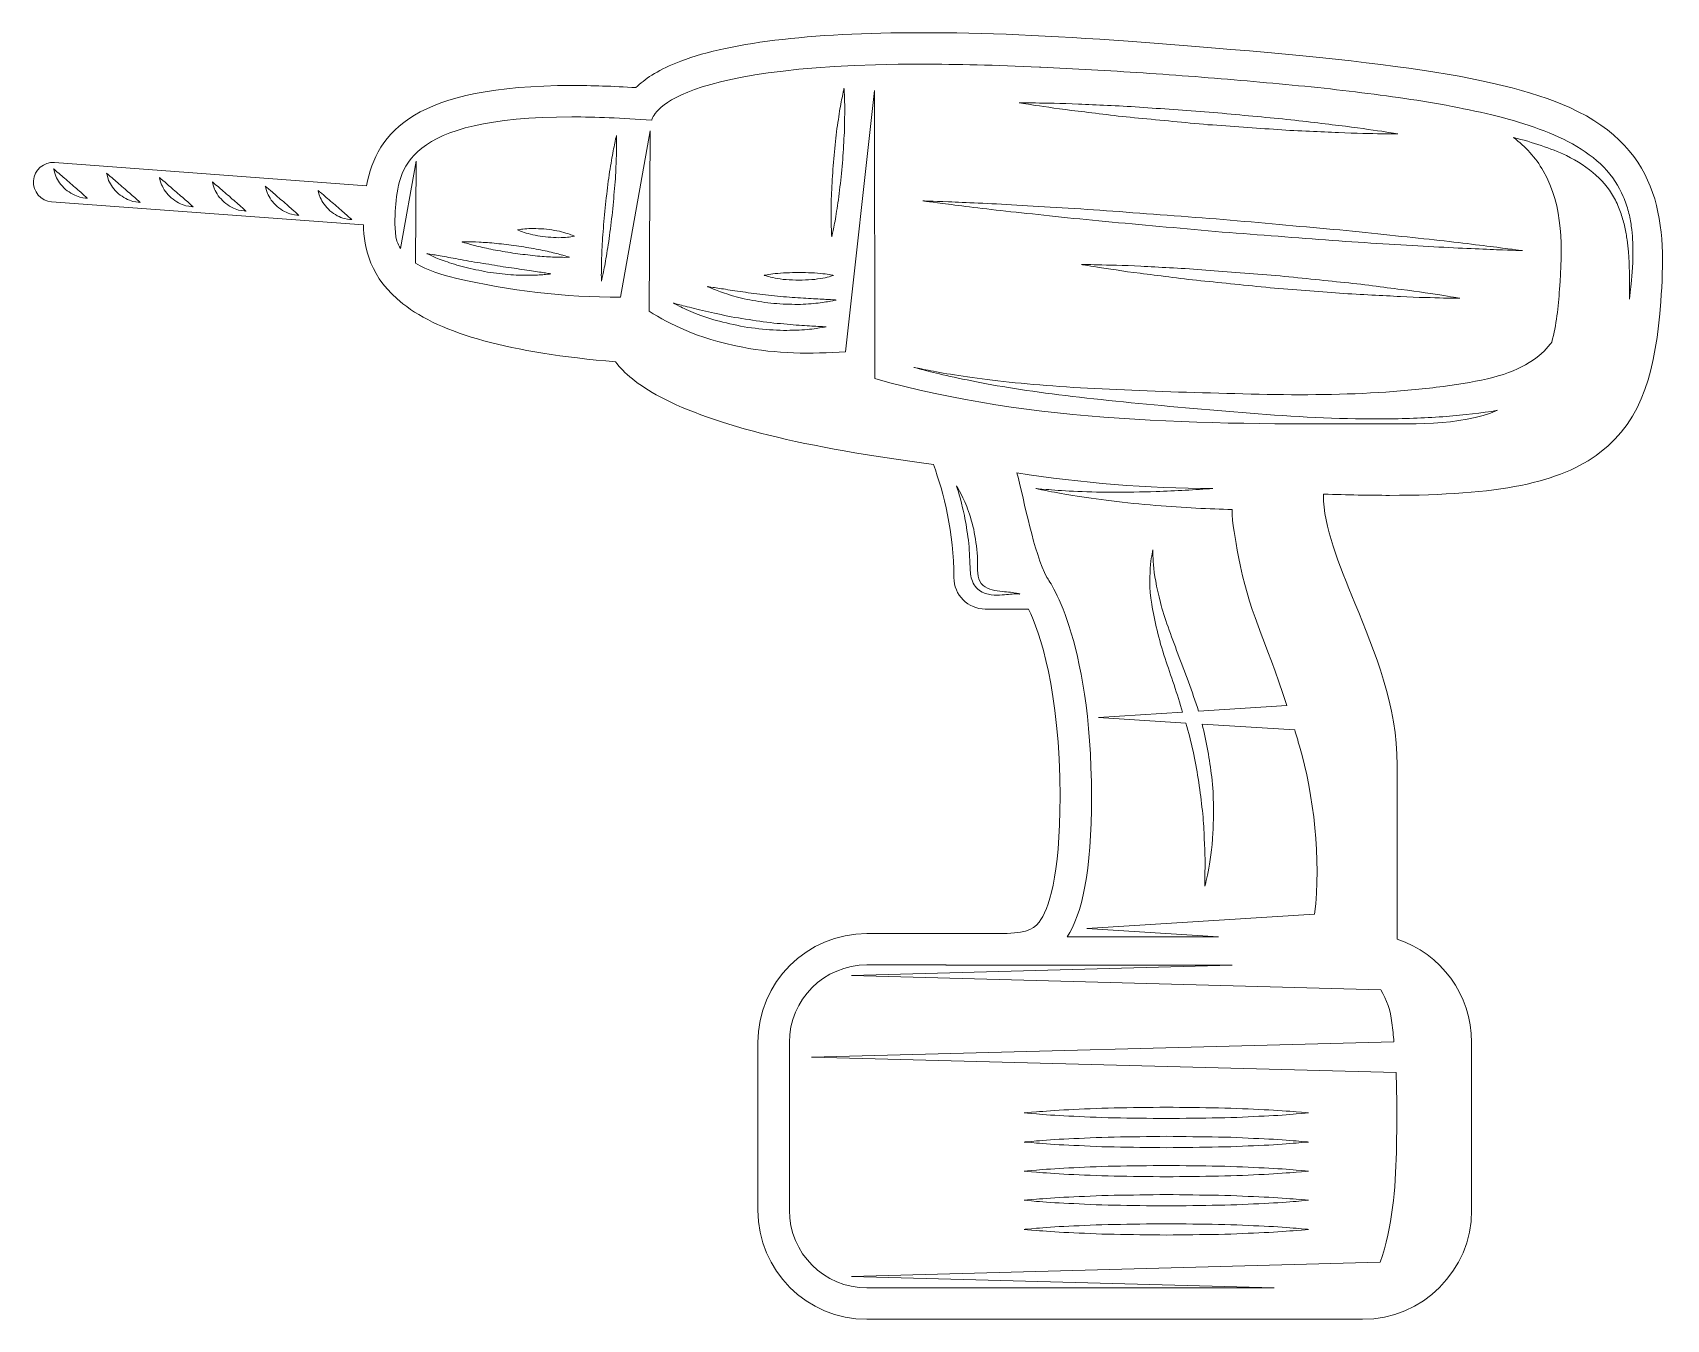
# Model space of a CAD drawing. Header units: inches. Extents: x -4.12 to 4.14, y -3.25 to 3.25.
import ezdxf

# ---------------------------------------------------------------- set-up
doc = ezdxf.new("R2010")
doc.units = ezdxf.units.IN
doc.header["$MEASUREMENT"] = 0
doc.layers.add('Layer 1', color=7, linetype='CONTINUOUS')

msp = doc.modelspace()

# ---------------------------------------------------------------- linework, layer by layer
at = {"layer": 'Layer 1', "lineweight": 0}
for points, knots in [([(3.6483, 2.8729), (3.2712, 3.044), (2.6007, 3.12), (1.4161, 3.2081), (1.4161, 3.2081), (1.0287, 3.2369), (0.6784, 3.2515), (0.3748, 3.2515), (0.3748, 3.2515), (-0.2002, 3.2515), (-0.6188, 3.1999), (-0.8696, 3.0981), (-0.8696, 3.0981), (-0.9657, 3.0591), (-1.0294, 3.0157), (-1.0715, 2.9739), (-1.0715, 2.9739), (-1.1877, 2.981), (-1.2963, 2.9845), (-1.3955, 2.9846), (-1.3955, 2.9846), (-2.1852, 2.9846), (-2.3832, 2.7519), (-2.4331, 2.4778), (-2.4331, 2.4778), (-2.4331, 2.4778), (-4.0104, 2.595), (-4.0104, 2.595), (-4.0104, 2.595), (-4.0648, 2.5992), (-4.1127, 2.558), (-4.1168, 2.5032), (-4.1168, 2.5032), (-4.1209, 2.4485), (-4.0798, 2.4009), (-4.0251, 2.3968), (-4.0251, 2.3968), (-4.0251, 2.3968), (-2.4493, 2.2797), (-2.4493, 2.2797), (-2.4493, 2.2797), (-2.4473, 2.1639), (-2.4154, 2.0115), (-2.2491, 1.8809), (-2.2491, 1.8809), (-2.0547, 1.7281), (-1.7119, 1.6344), (-1.1744, 1.5876), (-1.1744, 1.5876), (-1.1334, 1.5327), (-1.0641, 1.4715), (-0.9489, 1.4103), (-0.9489, 1.4103), (-0.6785, 1.2669), (-0.2142, 1.1523), (0.432, 1.0693), (0.432, 1.0693), (0.4847, 0.9241), (0.5353, 0.7254), (0.5353, 0.4973), (0.5353, 0.4973), (0.5353, 0.4094), (0.6064, 0.3383), (0.6943, 0.3383), (0.6943, 0.3383), (0.6943, 0.3383), (0.9131, 0.3383), (0.9131, 0.3383), (0.9131, 0.3383), (0.9689, 0.2201), (1.0718, -0.0711), (1.0718, -0.6091), (1.0718, -0.6091), (1.0718, -1.02), (1.0146, -1.1809), (0.9665, -1.2434), (0.9665, -1.2434), (0.9315, -1.2889), (0.8873, -1.3014), (0.7605, -1.3014), (0.7605, -1.3014), (0.7605, -1.3014), (0.096, -1.3014), (0.096, -1.3014), (0.096, -1.3014), (-0.2079, -1.3014), (-0.4551, -1.5486), (-0.4551, -1.8525), (-0.4551, -1.8525), (-0.4551, -1.8525), (-0.4551, -2.7004), (-0.4551, -2.7004), (-0.4551, -2.7004), (-0.4551, -3.0043), (-0.2079, -3.2515), (0.096, -3.2515), (0.096, -3.2515), (0.096, -3.2515), (2.6009, -3.2515), (2.6009, -3.2515), (2.6009, -3.2515), (2.9048, -3.2515), (3.1521, -3.0043), (3.1521, -2.7004), (3.1521, -2.7004), (3.1521, -2.7004), (3.1521, -1.8525), (3.1521, -1.8525), (3.1521, -1.8525), (3.1521, -1.6095), (2.9959, -1.4031), (2.7763, -1.3301), (2.7763, -1.3301), (2.7763, -1.3301), (2.7763, -0.4501), (2.7763, -0.4501), (2.7763, -0.4501), (2.7763, -0.1531), (2.6628, 0.1234), (2.5627, 0.3673), (2.5627, 0.3673), (2.4808, 0.5667), (2.4034, 0.7551), (2.4034, 0.9146), (2.4034, 0.9146), (2.4034, 0.9162), (2.4034, 0.9178), (2.4035, 0.9193), (2.4035, 0.9193), (2.5263, 0.9152), (2.6362, 0.9131), (2.7372, 0.9131), (2.7372, 0.9131), (3.291, 0.9131), (3.599, 0.9757), (3.8004, 1.129), (3.8004, 1.129), (4.0214, 1.2971), (4.0833, 1.5556), (4.1083, 1.892), (4.1083, 1.892), (4.1364, 2.27), (4.124, 2.6571), (3.6483, 2.8729)], [0, 0, 0, 0, 0.027027, 0.027027, 0.027027, 0.027027, 0.054054, 0.054054, 0.054054, 0.054054, 0.081081, 0.081081, 0.081081, 0.081081, 0.108108, 0.108108, 0.108108, 0.108108, 0.135135, 0.135135, 0.135135, 0.135135, 0.162162, 0.162162, 0.162162, 0.162162, 0.189189, 0.189189, 0.189189, 0.189189, 0.216216, 0.216216, 0.216216, 0.216216, 0.243243, 0.243243, 0.243243, 0.243243, 0.27027, 0.27027, 0.27027, 0.27027, 0.297297, 0.297297, 0.297297, 0.297297, 0.324324, 0.324324, 0.324324, 0.324324, 0.351351, 0.351351, 0.351351, 0.351351, 0.378378, 0.378378, 0.378378, 0.378378, 0.405405, 0.405405, 0.405405, 0.405405, 0.432432, 0.432432, 0.432432, 0.432432, 0.459459, 0.459459, 0.459459, 0.459459, 0.486486, 0.486486, 0.486486, 0.486486, 0.513514, 0.513514, 0.513514, 0.513514, 0.540541, 0.540541, 0.540541, 0.540541, 0.567568, 0.567568, 0.567568, 0.567568, 0.594595, 0.594595, 0.594595, 0.594595, 0.621622, 0.621622, 0.621622, 0.621622, 0.648649, 0.648649, 0.648649, 0.648649, 0.675676, 0.675676, 0.675676, 0.675676, 0.702703, 0.702703, 0.702703, 0.702703, 0.72973, 0.72973, 0.72973, 0.72973, 0.756757, 0.756757, 0.756757, 0.756757, 0.783784, 0.783784, 0.783784, 0.783784, 0.810811, 0.810811, 0.810811, 0.810811, 0.837838, 0.837838, 0.837838, 0.837838, 0.864865, 0.864865, 0.864865, 0.864865, 0.891892, 0.891892, 0.891892, 0.891892, 0.918919, 0.918919, 0.918919, 0.918919, 0.945946, 0.945946, 0.945946, 0.945946, 1, 1, 1, 1]), ([(-2.2868, 2.3673), (-2.2726, 2.5586), (-2.2426, 2.8256), (-1.3955, 2.8256), (-1.3955, 2.8256), (-1.2775, 2.8256), (-1.1437, 2.8204), (-0.9918, 2.8091), (-0.9918, 2.8091), (-0.9918, 2.8091), (-0.962, 3.0924), (0.3748, 3.0924), (0.3748, 3.0924), (0.5491, 3.0924), (0.7459, 3.0876), (0.9676, 3.0767), (0.9676, 3.0767), (0.97, 3.0767), (0.9723, 3.0766), (0.9747, 3.0765), (0.9747, 3.0765), (1.0595, 3.0736), (1.1449, 3.0685), (1.2312, 3.0636), (1.2312, 3.0636), (1.4036, 3.0546), (1.5802, 3.0422), (1.7548, 3.0294), (1.7548, 3.0294), (1.93, 3.0153), (2.1052, 3.0003), (2.2775, 2.9835), (2.2775, 2.9835), (2.45, 2.9671), (2.6194, 2.9463), (2.7833, 2.9232), (2.7833, 2.9232), (2.9471, 2.9002), (3.1051, 2.8717), (3.2538, 2.836), (3.2538, 2.836), (3.4023, 2.8009), (3.5417, 2.7541), (3.6619, 2.6894), (3.6619, 2.6894), (3.7214, 2.6558), (3.7757, 2.617), (3.8199, 2.5716), (3.8199, 2.5716), (3.8648, 2.5268), (3.897, 2.4744), (3.9189, 2.4232), (3.9189, 2.4232), (3.931, 2.3979), (3.9375, 2.3717), (3.9455, 2.3471), (3.9455, 2.3471), (3.9506, 2.3218), (3.9574, 2.2978), (3.9594, 2.2742), (3.9594, 2.2742), (3.9627, 2.2507), (3.9652, 2.2283), (3.966, 2.2067), (3.966, 2.2067), (3.9676, 2.1852), (3.968, 2.1647), (3.9677, 2.1453), (3.9677, 2.1453), (3.9682, 2.0678), (3.9611, 2.0074), (3.9571, 1.9665), (3.9571, 1.9665), (3.9523, 1.9256), (3.9498, 1.9038), (3.9498, 1.9038), (3.9498, 1.9038), (3.9498, 1.9038), (3.9501, 1.9257), (3.9508, 1.9669), (3.9508, 1.9669), (3.951, 2.008), (3.9509, 2.0684), (3.9447, 2.1443), (3.9447, 2.1443), (3.9434, 2.1633), (3.9413, 2.1832), (3.938, 2.2039), (3.938, 2.2039), (3.9356, 2.2247), (3.9313, 2.2461), (3.9264, 2.2682), (3.9264, 2.2682), (3.9226, 2.2906), (3.9142, 2.3125), (3.908, 2.3359), (3.908, 2.3359), (3.899, 2.3582), (3.8915, 2.3821), (3.8787, 2.4043), (3.8787, 2.4043), (3.8344, 2.4972), (3.7448, 2.5749), (3.6312, 2.6304), (3.6312, 2.6304), (3.5512, 2.6679), (3.4609, 2.6972), (3.3645, 2.7217), (3.3645, 2.7217), (3.424, 2.6757), (3.4753, 2.6204), (3.5146, 2.5529), (3.5146, 2.5529), (3.6177, 2.3763), (3.6114, 2.1587), (3.5965, 1.9548), (3.5965, 1.9548), (3.5901, 1.8659), (3.5808, 1.7741), (3.5577, 1.6881), (3.5577, 1.6881), (3.5549, 1.6842), (3.5524, 1.6805), (3.5492, 1.6764), (3.5492, 1.6764), (3.526, 1.6471), (3.4913, 1.6134), (3.4434, 1.5837), (3.4434, 1.5837), (3.3961, 1.5541), (3.3337, 1.5282), (3.2601, 1.5091), (3.2601, 1.5091), (3.1868, 1.4894), (3.1003, 1.4766), (3.0084, 1.4638), (3.0084, 1.4638), (2.9167, 1.4517), (2.8193, 1.4421), (2.718, 1.4352), (2.718, 1.4352), (2.5154, 1.4211), (2.2974, 1.4196), (2.0787, 1.4237), (2.0787, 1.4237), (1.6411, 1.4354), (1.2018, 1.4476), (0.8753, 1.4793), (0.8753, 1.4793), (0.7117, 1.4946), (0.5762, 1.5146), (0.4818, 1.5311), (0.4818, 1.5311), (0.4345, 1.5394), (0.3974, 1.5464), (0.3722, 1.5517), (0.3722, 1.5517), (0.347, 1.5568), (0.3336, 1.5595), (0.3336, 1.5595), (0.3336, 1.5595), (0.3336, 1.5595), (0.3469, 1.5561), (0.3718, 1.5496), (0.3718, 1.5496), (0.3967, 1.5428), (0.4332, 1.5338), (0.48, 1.5227), (0.48, 1.5227), (0.5736, 1.5009), (0.7083, 1.4731), (0.8715, 1.4484), (0.8715, 1.4484), (1.1982, 1.398), (1.6356, 1.3611), (2.0741, 1.3245), (2.0741, 1.3245), (2.2937, 1.3079), (2.5148, 1.2968), (2.7232, 1.2994), (2.7232, 1.2994), (2.8275, 1.3007), (2.9284, 1.3048), (3.0243, 1.3119), (3.0243, 1.3119), (3.1147, 1.3195), (3.201, 1.3272), (3.2837, 1.3433), (3.2837, 1.3433), (3.0978, 1.2598), (2.8221, 1.2756), (2.6303, 1.2748), (2.6303, 1.2748), (1.7916, 1.2717), (0.9422, 1.2755), (0.1363, 1.5029), (0.1363, 1.5029), (0.1363, 1.5029), (0.1347, 2.9592), (0.1347, 2.9592), (0.1347, 2.9592), (0.1347, 2.9592), (-0.0126, 1.6391), (-0.0126, 1.6391), (-0.0126, 1.6391), (-0.1841, 1.6262), (-0.368, 1.6289), (-0.5313, 1.6618), (-0.5313, 1.6618), (-0.7778, 1.7113), (-0.8926, 1.7756), (-1.0056, 1.8434), (-1.0056, 1.8434), (-1.0056, 1.8434), (-1.0003, 2.7556), (-1.0003, 2.7556), (-1.0003, 2.7556), (-1.0003, 2.7556), (-1.15, 1.9151), (-1.15, 1.9151), (-1.15, 1.9151), (-1.4306, 1.9137), (-1.7112, 1.9469), (-1.9832, 2.0114), (-1.9832, 2.0114), (-2.054, 2.0282), (-2.1252, 2.0488), (-2.186, 2.0858), (-2.186, 2.0858), (-2.186, 2.0858), (-2.1831, 2.6016), (-2.1831, 2.6016), (-2.1831, 2.6016), (-2.1831, 2.6016), (-2.2616, 2.1607), (-2.2616, 2.1607), (-2.2616, 2.1607), (-2.2684, 2.1729), (-2.2743, 2.1853), (-2.2801, 2.1978), (-2.2801, 2.1978), (-2.2941, 2.2571), (-2.2907, 2.315), (-2.2868, 2.3673)], [0, 0, 0, 0, 0.016129, 0.016129, 0.016129, 0.016129, 0.032258, 0.032258, 0.032258, 0.032258, 0.048387, 0.048387, 0.048387, 0.048387, 0.064516, 0.064516, 0.064516, 0.064516, 0.080645, 0.080645, 0.080645, 0.080645, 0.096774, 0.096774, 0.096774, 0.096774, 0.112903, 0.112903, 0.112903, 0.112903, 0.129032, 0.129032, 0.129032, 0.129032, 0.145161, 0.145161, 0.145161, 0.145161, 0.16129, 0.16129, 0.16129, 0.16129, 0.177419, 0.177419, 0.177419, 0.177419, 0.193548, 0.193548, 0.193548, 0.193548, 0.209677, 0.209677, 0.209677, 0.209677, 0.225806, 0.225806, 0.225806, 0.225806, 0.241935, 0.241935, 0.241935, 0.241935, 0.258065, 0.258065, 0.258065, 0.258065, 0.274194, 0.274194, 0.274194, 0.274194, 0.290323, 0.290323, 0.290323, 0.290323, 0.306452, 0.306452, 0.306452, 0.306452, 0.322581, 0.322581, 0.322581, 0.322581, 0.33871, 0.33871, 0.33871, 0.33871, 0.354839, 0.354839, 0.354839, 0.354839, 0.370968, 0.370968, 0.370968, 0.370968, 0.387097, 0.387097, 0.387097, 0.387097, 0.403226, 0.403226, 0.403226, 0.403226, 0.419355, 0.419355, 0.419355, 0.419355, 0.435484, 0.435484, 0.435484, 0.435484, 0.451613, 0.451613, 0.451613, 0.451613, 0.467742, 0.467742, 0.467742, 0.467742, 0.483871, 0.483871, 0.483871, 0.483871, 0.5, 0.5, 0.5, 0.5, 0.516129, 0.516129, 0.516129, 0.516129, 0.532258, 0.532258, 0.532258, 0.532258, 0.548387, 0.548387, 0.548387, 0.548387, 0.564516, 0.564516, 0.564516, 0.564516, 0.580645, 0.580645, 0.580645, 0.580645, 0.596774, 0.596774, 0.596774, 0.596774, 0.612903, 0.612903, 0.612903, 0.612903, 0.629032, 0.629032, 0.629032, 0.629032, 0.645161, 0.645161, 0.645161, 0.645161, 0.66129, 0.66129, 0.66129, 0.66129, 0.677419, 0.677419, 0.677419, 0.677419, 0.693548, 0.693548, 0.693548, 0.693548, 0.709677, 0.709677, 0.709677, 0.709677, 0.725806, 0.725806, 0.725806, 0.725806, 0.741935, 0.741935, 0.741935, 0.741935, 0.758065, 0.758065, 0.758065, 0.758065, 0.774194, 0.774194, 0.774194, 0.774194, 0.790323, 0.790323, 0.790323, 0.790323, 0.806452, 0.806452, 0.806452, 0.806452, 0.822581, 0.822581, 0.822581, 0.822581, 0.83871, 0.83871, 0.83871, 0.83871, 0.854839, 0.854839, 0.854839, 0.854839, 0.870968, 0.870968, 0.870968, 0.870968, 0.887097, 0.887097, 0.887097, 0.887097, 0.903226, 0.903226, 0.903226, 0.903226, 0.919355, 0.919355, 0.919355, 0.919355, 0.935484, 0.935484, 0.935484, 0.935484, 0.951613, 0.951613, 0.951613, 0.951613, 0.967742, 0.967742, 0.967742, 0.967742, 1, 1, 1, 1]), ([(-0.0196, 2.9702), (-0.0196, 2.9702), (-0.0222, 2.9586), (-0.0267, 2.9383), (-0.0267, 2.9383), (-0.0304, 2.918), (-0.0373, 2.889), (-0.0423, 2.854), (-0.0423, 2.854), (-0.0472, 2.8189), (-0.0548, 2.7782), (-0.0593, 2.7343), (-0.0593, 2.7343), (-0.064, 2.6904), (-0.069, 2.6436), (-0.0739, 2.5968), (-0.0739, 2.5968), (-0.0768, 2.5498), (-0.0796, 2.5027), (-0.0823, 2.4587), (-0.0823, 2.4587), (-0.0852, 2.4147), (-0.0842, 2.3732), (-0.0852, 2.3379), (-0.0852, 2.3379), (-0.0861, 2.3026), (-0.0839, 2.2729), (-0.0838, 2.2521), (-0.0838, 2.2521), (-0.0826, 2.2314), (-0.082, 2.2195), (-0.082, 2.2195), (-0.082, 2.2195), (-0.082, 2.2195), (-0.0793, 2.2311), (-0.0747, 2.2514), (-0.0747, 2.2514), (-0.0711, 2.2718), (-0.064, 2.3008), (-0.0591, 2.3357), (-0.0591, 2.3357), (-0.0543, 2.3708), (-0.0465, 2.4114), (-0.042, 2.4554), (-0.042, 2.4554), (-0.0375, 2.4993), (-0.0325, 2.5461), (-0.0276, 2.5929), (-0.0276, 2.5929), (-0.0247, 2.64), (-0.0219, 2.687), (-0.0192, 2.731), (-0.0192, 2.731), (-0.0165, 2.775), (-0.0173, 2.8165), (-0.0163, 2.8518), (-0.0163, 2.8518), (-0.0155, 2.8872), (-0.0176, 2.9169), (-0.0177, 2.9375), (-0.0177, 2.9375), (-0.0189, 2.9583), (-0.0196, 2.9702), (-0.0196, 2.9702)], [0, 0, 0, 0, 0.058824, 0.058824, 0.058824, 0.058824, 0.117647, 0.117647, 0.117647, 0.117647, 0.176471, 0.176471, 0.176471, 0.176471, 0.235294, 0.235294, 0.235294, 0.235294, 0.294118, 0.294118, 0.294118, 0.294118, 0.352941, 0.352941, 0.352941, 0.352941, 0.411765, 0.411765, 0.411765, 0.411765, 0.470588, 0.470588, 0.470588, 0.470588, 0.529412, 0.529412, 0.529412, 0.529412, 0.588235, 0.588235, 0.588235, 0.588235, 0.647059, 0.647059, 0.647059, 0.647059, 0.705882, 0.705882, 0.705882, 0.705882, 0.764706, 0.764706, 0.764706, 0.764706, 0.823529, 0.823529, 0.823529, 0.823529, 0.882353, 0.882353, 0.882353, 0.882353, 1, 1, 1, 1]), ([(1.1658, 2.8904), (1.0759, 2.8949), (1.0006, 2.8948), (0.948, 2.8965), (0.948, 2.8965), (0.8954, 2.8969), (0.8653, 2.8971), (0.8653, 2.8971), (0.8653, 2.8971), (0.8653, 2.8971), (0.895, 2.8924), (0.947, 2.8841), (0.947, 2.8841), (0.9992, 2.8772), (1.0734, 2.8649), (1.1629, 2.8546), (1.1629, 2.8546), (1.2524, 2.8446), (1.3566, 2.8301), (1.4686, 2.8196), (1.4686, 2.8196), (1.5807, 2.8091), (1.7001, 2.7978), (1.8197, 2.7865), (1.8197, 2.7865), (1.9395, 2.7781), (2.0592, 2.7697), (2.1714, 2.7619), (2.1714, 2.7619), (2.2837, 2.7537), (2.3888, 2.7512), (2.4788, 2.7464), (2.4788, 2.7464), (2.5687, 2.7419), (2.6441, 2.7421), (2.6966, 2.7404), (2.6966, 2.7404), (2.7492, 2.7401), (2.7793, 2.7399), (2.7793, 2.7399), (2.7793, 2.7399), (2.7793, 2.7399), (2.7496, 2.7446), (2.6976, 2.7529), (2.6976, 2.7529), (2.6455, 2.7597), (2.5712, 2.7722), (2.4817, 2.7824), (2.4817, 2.7824), (2.3922, 2.7924), (2.2881, 2.8071), (2.176, 2.8173), (2.176, 2.8173), (2.0639, 2.8279), (1.9445, 2.8392), (1.8249, 2.8504), (1.8249, 2.8504), (1.7051, 2.8587), (1.5854, 2.8671), (1.4732, 2.875), (1.4732, 2.875), (1.361, 2.883), (1.2558, 2.8857), (1.1658, 2.8904)], [0, 0, 0, 0, 0.058824, 0.058824, 0.058824, 0.058824, 0.117647, 0.117647, 0.117647, 0.117647, 0.176471, 0.176471, 0.176471, 0.176471, 0.235294, 0.235294, 0.235294, 0.235294, 0.294118, 0.294118, 0.294118, 0.294118, 0.352941, 0.352941, 0.352941, 0.352941, 0.411765, 0.411765, 0.411765, 0.411765, 0.470588, 0.470588, 0.470588, 0.470588, 0.529412, 0.529412, 0.529412, 0.529412, 0.588235, 0.588235, 0.588235, 0.588235, 0.647059, 0.647059, 0.647059, 0.647059, 0.705882, 0.705882, 0.705882, 0.705882, 0.764706, 0.764706, 0.764706, 0.764706, 0.823529, 0.823529, 0.823529, 0.823529, 0.882353, 0.882353, 0.882353, 0.882353, 1, 1, 1, 1]), ([(-1.239, 2.027), (-1.2354, 2.0469), (-1.2285, 2.0753), (-1.2231, 2.1096), (-1.2231, 2.1096), (-1.218, 2.1439), (-1.2101, 2.1839), (-1.2049, 2.227), (-1.2049, 2.227), (-1.1997, 2.27), (-1.194, 2.316), (-1.1884, 2.3619), (-1.1884, 2.3619), (-1.1845, 2.408), (-1.1806, 2.4542), (-1.1771, 2.4974), (-1.1771, 2.4974), (-1.1733, 2.5406), (-1.1728, 2.5813), (-1.1709, 2.616), (-1.1709, 2.616), (-1.1691, 2.6507), (-1.17, 2.6799), (-1.1695, 2.7002), (-1.1695, 2.7002), (-1.1699, 2.7206), (-1.1701, 2.7322), (-1.1701, 2.7322), (-1.1701, 2.7322), (-1.1701, 2.7322), (-1.1727, 2.7209), (-1.1772, 2.701), (-1.1772, 2.701), (-1.1809, 2.681), (-1.1877, 2.6526), (-1.193, 2.6183), (-1.193, 2.6183), (-1.1983, 2.584), (-1.2061, 2.544), (-1.2113, 2.5009), (-1.2113, 2.5009), (-1.2165, 2.4579), (-1.2222, 2.4119), (-1.2279, 2.366), (-1.2279, 2.366), (-1.2317, 2.3198), (-1.2356, 2.2738), (-1.2392, 2.2305), (-1.2392, 2.2305), (-1.243, 2.1873), (-1.2434, 2.1466), (-1.2454, 2.1119), (-1.2454, 2.1119), (-1.2472, 2.0772), (-1.2462, 2.048), (-1.2467, 2.0278), (-1.2467, 2.0278), (-1.2463, 2.0073), (-1.2461, 1.9957), (-1.2461, 1.9957), (-1.2461, 1.9957), (-1.2461, 1.9957), (-1.2436, 2.0071), (-1.239, 2.027)], [0, 0, 0, 0, 0.058824, 0.058824, 0.058824, 0.058824, 0.117647, 0.117647, 0.117647, 0.117647, 0.176471, 0.176471, 0.176471, 0.176471, 0.235294, 0.235294, 0.235294, 0.235294, 0.294118, 0.294118, 0.294118, 0.294118, 0.352941, 0.352941, 0.352941, 0.352941, 0.411765, 0.411765, 0.411765, 0.411765, 0.470588, 0.470588, 0.470588, 0.470588, 0.529412, 0.529412, 0.529412, 0.529412, 0.588235, 0.588235, 0.588235, 0.588235, 0.647059, 0.647059, 0.647059, 0.647059, 0.705882, 0.705882, 0.705882, 0.705882, 0.764706, 0.764706, 0.764706, 0.764706, 0.823529, 0.823529, 0.823529, 0.823529, 0.882353, 0.882353, 0.882353, 0.882353, 1, 1, 1, 1]), ([(-3.8821, 2.4201), (-3.8929, 2.4236), (-3.905, 2.4286), (-3.9181, 2.4346), (-3.9181, 2.4346), (-3.9303, 2.4418), (-3.9428, 2.4503), (-3.9549, 2.4595), (-3.9549, 2.4595), (-3.9657, 2.4702), (-3.9759, 2.4815), (-3.9848, 2.4925), (-3.9848, 2.4925), (-3.9926, 2.5045), (-3.9992, 2.5159), (-4.0042, 2.526), (-4.0042, 2.526), (-4.0118, 2.548), (-4.0148, 2.5627), (-4.0148, 2.5627), (-4.0148, 2.5627), (-4.0148, 2.5627), (-4.0038, 2.5521), (-3.9862, 2.5391), (-3.9862, 2.5391), (-3.9787, 2.5317), (-3.9694, 2.5236), (-3.9592, 2.5155), (-3.9592, 2.5155), (-3.95, 2.5066), (-3.9397, 2.4978), (-3.929, 2.4895), (-3.929, 2.4895), (-3.9192, 2.48), (-3.9089, 2.471), (-3.8988, 2.4631), (-3.8988, 2.4631), (-3.8894, 2.4543), (-3.8801, 2.4462), (-3.8717, 2.4399), (-3.8717, 2.4399), (-3.8563, 2.4242), (-3.8443, 2.4149), (-3.8443, 2.4149), (-3.8443, 2.4149), (-3.8443, 2.4149), (-3.8593, 2.4157), (-3.8821, 2.4201)], [0, 0, 0, 0, 0.076923, 0.076923, 0.076923, 0.076923, 0.153846, 0.153846, 0.153846, 0.153846, 0.230769, 0.230769, 0.230769, 0.230769, 0.307692, 0.307692, 0.307692, 0.307692, 0.384615, 0.384615, 0.384615, 0.384615, 0.461538, 0.461538, 0.461538, 0.461538, 0.538462, 0.538462, 0.538462, 0.538462, 0.615385, 0.615385, 0.615385, 0.615385, 0.692308, 0.692308, 0.692308, 0.692308, 0.769231, 0.769231, 0.769231, 0.769231, 0.846154, 0.846154, 0.846154, 0.846154, 1, 1, 1, 1]), ([(-3.6147, 2.3985), (-3.6255, 2.4019), (-3.6377, 2.4069), (-3.6508, 2.4129), (-3.6508, 2.4129), (-3.6629, 2.4202), (-3.6755, 2.4286), (-3.6876, 2.4378), (-3.6876, 2.4378), (-3.6984, 2.4485), (-3.7086, 2.4598), (-3.7175, 2.4708), (-3.7175, 2.4708), (-3.7252, 2.4829), (-3.7319, 2.4943), (-3.7368, 2.5044), (-3.7368, 2.5044), (-3.7445, 2.5263), (-3.7474, 2.541), (-3.7474, 2.541), (-3.7474, 2.541), (-3.7474, 2.541), (-3.7364, 2.5304), (-3.7188, 2.5175), (-3.7188, 2.5175), (-3.7113, 2.51), (-3.702, 2.502), (-3.6919, 2.4939), (-3.6919, 2.4939), (-3.6827, 2.485), (-3.6723, 2.4761), (-3.6616, 2.4678), (-3.6616, 2.4678), (-3.6518, 2.4584), (-3.6416, 2.4493), (-3.6315, 2.4415), (-3.6315, 2.4415), (-3.622, 2.4326), (-3.6128, 2.4245), (-3.6043, 2.4182), (-3.6043, 2.4182), (-3.589, 2.4025), (-3.577, 2.3932), (-3.577, 2.3932), (-3.577, 2.3932), (-3.577, 2.3932), (-3.5919, 2.394), (-3.6147, 2.3985)], [0, 0, 0, 0, 0.076923, 0.076923, 0.076923, 0.076923, 0.153846, 0.153846, 0.153846, 0.153846, 0.230769, 0.230769, 0.230769, 0.230769, 0.307692, 0.307692, 0.307692, 0.307692, 0.384615, 0.384615, 0.384615, 0.384615, 0.461538, 0.461538, 0.461538, 0.461538, 0.538462, 0.538462, 0.538462, 0.538462, 0.615385, 0.615385, 0.615385, 0.615385, 0.692308, 0.692308, 0.692308, 0.692308, 0.769231, 0.769231, 0.769231, 0.769231, 0.846154, 0.846154, 0.846154, 0.846154, 1, 1, 1, 1]), ([(-3.3474, 2.3768), (-3.3581, 2.3803), (-3.3704, 2.3853), (-3.3834, 2.3912), (-3.3834, 2.3912), (-3.3956, 2.3985), (-3.4081, 2.4069), (-3.4202, 2.4162), (-3.4202, 2.4162), (-3.431, 2.4268), (-3.4412, 2.4381), (-3.4501, 2.4491), (-3.4501, 2.4491), (-3.4578, 2.4612), (-3.4645, 2.4726), (-3.4695, 2.4827), (-3.4695, 2.4827), (-3.4771, 2.5046), (-3.4801, 2.5193), (-3.4801, 2.5193), (-3.4801, 2.5193), (-3.4801, 2.5193), (-3.4691, 2.5087), (-3.4514, 2.4958), (-3.4514, 2.4958), (-3.444, 2.4883), (-3.4347, 2.4803), (-3.4246, 2.4722), (-3.4246, 2.4722), (-3.4153, 2.4633), (-3.405, 2.4544), (-3.3942, 2.4461), (-3.3942, 2.4461), (-3.3845, 2.4367), (-3.3742, 2.4277), (-3.3641, 2.4198), (-3.3641, 2.4198), (-3.3547, 2.411), (-3.3454, 2.4029), (-3.337, 2.3966), (-3.337, 2.3966), (-3.3216, 2.3809), (-3.3097, 2.3716), (-3.3097, 2.3716), (-3.3097, 2.3716), (-3.3097, 2.3716), (-3.3246, 2.3724), (-3.3474, 2.3768)], [0, 0, 0, 0, 0.076923, 0.076923, 0.076923, 0.076923, 0.153846, 0.153846, 0.153846, 0.153846, 0.230769, 0.230769, 0.230769, 0.230769, 0.307692, 0.307692, 0.307692, 0.307692, 0.384615, 0.384615, 0.384615, 0.384615, 0.461538, 0.461538, 0.461538, 0.461538, 0.538462, 0.538462, 0.538462, 0.538462, 0.615385, 0.615385, 0.615385, 0.615385, 0.692308, 0.692308, 0.692308, 0.692308, 0.769231, 0.769231, 0.769231, 0.769231, 0.846154, 0.846154, 0.846154, 0.846154, 1, 1, 1, 1]), ([(-3.0801, 2.3551), (-3.0908, 2.3586), (-3.103, 2.3636), (-3.116, 2.3696), (-3.116, 2.3696), (-3.1282, 2.3768), (-3.1407, 2.3853), (-3.1529, 2.3944), (-3.1529, 2.3944), (-3.1637, 2.4052), (-3.1739, 2.4165), (-3.1827, 2.4275), (-3.1827, 2.4275), (-3.1904, 2.4395), (-3.1972, 2.4509), (-3.2021, 2.461), (-3.2021, 2.461), (-3.2097, 2.483), (-3.2127, 2.4977), (-3.2127, 2.4977), (-3.2127, 2.4977), (-3.2127, 2.4977), (-3.2017, 2.4871), (-3.1841, 2.4741), (-3.1841, 2.4741), (-3.1767, 2.4666), (-3.1673, 2.4586), (-3.1572, 2.4506), (-3.1572, 2.4506), (-3.148, 2.4416), (-3.1377, 2.4328), (-3.1268, 2.4245), (-3.1268, 2.4245), (-3.1171, 2.415), (-3.1069, 2.406), (-3.0967, 2.3982), (-3.0967, 2.3982), (-3.0873, 2.3893), (-3.0781, 2.3812), (-3.0696, 2.3749), (-3.0696, 2.3749), (-3.0543, 2.3592), (-3.0423, 2.3499), (-3.0423, 2.3499), (-3.0423, 2.3499), (-3.0423, 2.3499), (-3.0572, 2.3507), (-3.0801, 2.3551)], [0, 0, 0, 0, 0.076923, 0.076923, 0.076923, 0.076923, 0.153846, 0.153846, 0.153846, 0.153846, 0.230769, 0.230769, 0.230769, 0.230769, 0.307692, 0.307692, 0.307692, 0.307692, 0.384615, 0.384615, 0.384615, 0.384615, 0.461538, 0.461538, 0.461538, 0.461538, 0.538462, 0.538462, 0.538462, 0.538462, 0.615385, 0.615385, 0.615385, 0.615385, 0.692308, 0.692308, 0.692308, 0.692308, 0.769231, 0.769231, 0.769231, 0.769231, 0.846154, 0.846154, 0.846154, 0.846154, 1, 1, 1, 1]), ([(-2.8127, 2.3334), (-2.8234, 2.337), (-2.8357, 2.342), (-2.8487, 2.3478), (-2.8487, 2.3478), (-2.8608, 2.3551), (-2.8734, 2.3636), (-2.8855, 2.3728), (-2.8855, 2.3728), (-2.8964, 2.3835), (-2.9065, 2.3948), (-2.9154, 2.4058), (-2.9154, 2.4058), (-2.9231, 2.4179), (-2.9298, 2.4292), (-2.9347, 2.4394), (-2.9347, 2.4394), (-2.9424, 2.4613), (-2.9453, 2.476), (-2.9453, 2.476), (-2.9453, 2.476), (-2.9453, 2.476), (-2.9344, 2.4654), (-2.9168, 2.4525), (-2.9168, 2.4525), (-2.9093, 2.445), (-2.8999, 2.437), (-2.8899, 2.4289), (-2.8899, 2.4289), (-2.8806, 2.42), (-2.8703, 2.4111), (-2.8595, 2.4028), (-2.8595, 2.4028), (-2.8498, 2.3933), (-2.8395, 2.3843), (-2.8294, 2.3765), (-2.8294, 2.3765), (-2.82, 2.3676), (-2.8107, 2.3595), (-2.8022, 2.3532), (-2.8022, 2.3532), (-2.7869, 2.3375), (-2.7749, 2.3282), (-2.7749, 2.3282), (-2.7749, 2.3282), (-2.7749, 2.3282), (-2.7899, 2.3291), (-2.8127, 2.3334)], [0, 0, 0, 0, 0.076923, 0.076923, 0.076923, 0.076923, 0.153846, 0.153846, 0.153846, 0.153846, 0.230769, 0.230769, 0.230769, 0.230769, 0.307692, 0.307692, 0.307692, 0.307692, 0.384615, 0.384615, 0.384615, 0.384615, 0.461538, 0.461538, 0.461538, 0.461538, 0.538462, 0.538462, 0.538462, 0.538462, 0.615385, 0.615385, 0.615385, 0.615385, 0.692308, 0.692308, 0.692308, 0.692308, 0.769231, 0.769231, 0.769231, 0.769231, 0.846154, 0.846154, 0.846154, 0.846154, 1, 1, 1, 1]), ([(-2.5453, 2.3118), (-2.5561, 2.3153), (-2.5683, 2.3203), (-2.5813, 2.3262), (-2.5813, 2.3262), (-2.5935, 2.3334), (-2.6061, 2.342), (-2.6182, 2.3511), (-2.6182, 2.3511), (-2.629, 2.3618), (-2.6392, 2.3731), (-2.648, 2.3841), (-2.648, 2.3841), (-2.6558, 2.3962), (-2.6625, 2.4076), (-2.6674, 2.4177), (-2.6674, 2.4177), (-2.675, 2.4396), (-2.6779, 2.4543), (-2.6779, 2.4543), (-2.6779, 2.4543), (-2.6779, 2.4543), (-2.6671, 2.4437), (-2.6494, 2.4308), (-2.6494, 2.4308), (-2.6419, 2.4233), (-2.6326, 2.4153), (-2.6225, 2.4072), (-2.6225, 2.4072), (-2.6133, 2.3983), (-2.6029, 2.3894), (-2.5922, 2.3811), (-2.5922, 2.3811), (-2.5825, 2.3717), (-2.5722, 2.3627), (-2.5621, 2.3548), (-2.5621, 2.3548), (-2.5526, 2.3459), (-2.5433, 2.3378), (-2.5349, 2.3315), (-2.5349, 2.3315), (-2.5196, 2.3159), (-2.5076, 2.3066), (-2.5076, 2.3066), (-2.5076, 2.3066), (-2.5076, 2.3066), (-2.5225, 2.3074), (-2.5453, 2.3118)], [0, 0, 0, 0, 0.076923, 0.076923, 0.076923, 0.076923, 0.153846, 0.153846, 0.153846, 0.153846, 0.230769, 0.230769, 0.230769, 0.230769, 0.307692, 0.307692, 0.307692, 0.307692, 0.384615, 0.384615, 0.384615, 0.384615, 0.461538, 0.461538, 0.461538, 0.461538, 0.538462, 0.538462, 0.538462, 0.538462, 0.615385, 0.615385, 0.615385, 0.615385, 0.692308, 0.692308, 0.692308, 0.692308, 0.769231, 0.769231, 0.769231, 0.769231, 0.846154, 0.846154, 0.846154, 0.846154, 1, 1, 1, 1]), ([(2.9371, 2.2072), (2.7953, 2.2216), (2.6299, 2.2414), (2.4525, 2.2572), (2.4525, 2.2572), (2.2749, 2.2732), (2.0856, 2.2904), (1.8963, 2.3075), (1.8963, 2.3075), (1.7068, 2.3218), (1.5171, 2.336), (1.3394, 2.3494), (1.3394, 2.3494), (1.1618, 2.3629), (0.9955, 2.3707), (0.8532, 2.3799), (0.8532, 2.3799), (0.7109, 2.3888), (0.5919, 2.3923), (0.5088, 2.3966), (0.5088, 2.3966), (0.4256, 2.3995), (0.3781, 2.4012), (0.3781, 2.4012), (0.3781, 2.4012), (0.3781, 2.4012), (0.4252, 2.395), (0.5078, 2.3842), (0.5078, 2.3842), (0.5904, 2.3747), (0.7083, 2.3587), (0.8502, 2.344), (0.8502, 2.344), (0.992, 2.3296), (1.1573, 2.31), (1.3348, 2.294), (1.3348, 2.294), (1.5123, 2.2779), (1.7017, 2.2608), (1.891, 2.2437), (1.891, 2.2437), (2.0806, 2.2294), (2.2702, 2.2151), (2.4479, 2.2017), (2.4479, 2.2017), (2.6256, 2.188), (2.7919, 2.1804), (2.9342, 2.1712), (2.9342, 2.1712), (3.0765, 2.1623), (3.1954, 2.1588), (3.2786, 2.1545), (3.2786, 2.1545), (3.3617, 2.1517), (3.4093, 2.1499), (3.4093, 2.1499), (3.4093, 2.1499), (3.4093, 2.1499), (3.3621, 2.1562), (3.2795, 2.167), (3.2795, 2.167), (3.1968, 2.1765), (3.079, 2.1926), (2.9371, 2.2072)], [0, 0, 0, 0, 0.058824, 0.058824, 0.058824, 0.058824, 0.117647, 0.117647, 0.117647, 0.117647, 0.176471, 0.176471, 0.176471, 0.176471, 0.235294, 0.235294, 0.235294, 0.235294, 0.294118, 0.294118, 0.294118, 0.294118, 0.352941, 0.352941, 0.352941, 0.352941, 0.411765, 0.411765, 0.411765, 0.411765, 0.470588, 0.470588, 0.470588, 0.470588, 0.529412, 0.529412, 0.529412, 0.529412, 0.588235, 0.588235, 0.588235, 0.588235, 0.647059, 0.647059, 0.647059, 0.647059, 0.705882, 0.705882, 0.705882, 0.705882, 0.764706, 0.764706, 0.764706, 0.764706, 0.823529, 0.823529, 0.823529, 0.823529, 0.882353, 0.882353, 0.882353, 0.882353, 1, 1, 1, 1]), ([(-1.6238, 2.2606), (-1.6376, 2.2603), (-1.6492, 2.2577), (-1.6573, 2.257), (-1.6573, 2.257), (-1.6655, 2.2554), (-1.6701, 2.2545), (-1.6701, 2.2545), (-1.6701, 2.2545), (-1.6701, 2.2545), (-1.6658, 2.2526), (-1.6581, 2.2493), (-1.6581, 2.2493), (-1.6504, 2.2469), (-1.6396, 2.2418), (-1.6263, 2.2385), (-1.6263, 2.2385), (-1.613, 2.2354), (-1.5976, 2.23), (-1.5808, 2.2274), (-1.5808, 2.2274), (-1.564, 2.2247), (-1.5461, 2.2219), (-1.5282, 2.219), (-1.5282, 2.219), (-1.5101, 2.2179), (-1.492, 2.2168), (-1.475, 2.2158), (-1.475, 2.2158), (-1.4579, 2.2146), (-1.4418, 2.2166), (-1.4281, 2.2168), (-1.4281, 2.2168), (-1.4144, 2.2171), (-1.4028, 2.2198), (-1.3947, 2.2205), (-1.3947, 2.2205), (-1.3865, 2.2221), (-1.3819, 2.223), (-1.3819, 2.223), (-1.3819, 2.223), (-1.3819, 2.223), (-1.3862, 2.2249), (-1.3939, 2.2282), (-1.3939, 2.2282), (-1.4015, 2.2306), (-1.4123, 2.2358), (-1.4257, 2.239), (-1.4257, 2.239), (-1.439, 2.2421), (-1.4544, 2.2476), (-1.4712, 2.2501), (-1.4712, 2.2501), (-1.488, 2.2528), (-1.5059, 2.2556), (-1.5238, 2.2585), (-1.5238, 2.2585), (-1.542, 2.2596), (-1.5601, 2.2606), (-1.577, 2.2616), (-1.577, 2.2616), (-1.594, 2.2628), (-1.6102, 2.2608), (-1.6238, 2.2606)], [0, 0, 0, 0, 0.058824, 0.058824, 0.058824, 0.058824, 0.117647, 0.117647, 0.117647, 0.117647, 0.176471, 0.176471, 0.176471, 0.176471, 0.235294, 0.235294, 0.235294, 0.235294, 0.294118, 0.294118, 0.294118, 0.294118, 0.352941, 0.352941, 0.352941, 0.352941, 0.411765, 0.411765, 0.411765, 0.411765, 0.470588, 0.470588, 0.470588, 0.470588, 0.529412, 0.529412, 0.529412, 0.529412, 0.588235, 0.588235, 0.588235, 0.588235, 0.647059, 0.647059, 0.647059, 0.647059, 0.705882, 0.705882, 0.705882, 0.705882, 0.764706, 0.764706, 0.764706, 0.764706, 0.823529, 0.823529, 0.823529, 0.823529, 0.882353, 0.882353, 0.882353, 0.882353, 1, 1, 1, 1]), ([(-1.4904, 2.1396), (-1.5157, 2.1448), (-1.5449, 2.1529), (-1.5766, 2.1581), (-1.5766, 2.1581), (-1.6083, 2.1634), (-1.6422, 2.1692), (-1.6761, 2.1749), (-1.6761, 2.1749), (-1.7101, 2.1788), (-1.7443, 2.1828), (-1.7763, 2.1865), (-1.7763, 2.1865), (-1.8082, 2.1903), (-1.8384, 2.1909), (-1.8641, 2.1929), (-1.8641, 2.1929), (-1.8899, 2.1948), (-1.9117, 2.1939), (-1.9268, 2.1944), (-1.9268, 2.1944), (-1.9419, 2.1941), (-1.9507, 2.1939), (-1.9507, 2.1939), (-1.9507, 2.1939), (-1.9507, 2.1939), (-1.9424, 2.1914), (-1.9279, 2.1869), (-1.9279, 2.1869), (-1.9132, 2.1831), (-1.8925, 2.1763), (-1.8673, 2.1708), (-1.8673, 2.1708), (-1.8421, 2.1656), (-1.8128, 2.1577), (-1.7811, 2.1524), (-1.7811, 2.1524), (-1.7494, 2.1471), (-1.7155, 2.1413), (-1.6816, 2.1355), (-1.6816, 2.1355), (-1.6476, 2.1316), (-1.6135, 2.1276), (-1.5815, 2.1239), (-1.5815, 2.1239), (-1.5496, 2.12), (-1.5193, 2.1195), (-1.4935, 2.1175), (-1.4935, 2.1175), (-1.4678, 2.1156), (-1.446, 2.1164), (-1.4309, 2.116), (-1.4309, 2.116), (-1.4157, 2.1163), (-1.4071, 2.1164), (-1.4071, 2.1164), (-1.4071, 2.1164), (-1.4071, 2.1164), (-1.4154, 2.1191), (-1.4299, 2.1236), (-1.4299, 2.1236), (-1.4445, 2.1273), (-1.4652, 2.1342), (-1.4904, 2.1396)], [0, 0, 0, 0, 0.058824, 0.058824, 0.058824, 0.058824, 0.117647, 0.117647, 0.117647, 0.117647, 0.176471, 0.176471, 0.176471, 0.176471, 0.235294, 0.235294, 0.235294, 0.235294, 0.294118, 0.294118, 0.294118, 0.294118, 0.352941, 0.352941, 0.352941, 0.352941, 0.411765, 0.411765, 0.411765, 0.411765, 0.470588, 0.470588, 0.470588, 0.470588, 0.529412, 0.529412, 0.529412, 0.529412, 0.588235, 0.588235, 0.588235, 0.588235, 0.647059, 0.647059, 0.647059, 0.647059, 0.705882, 0.705882, 0.705882, 0.705882, 0.764706, 0.764706, 0.764706, 0.764706, 0.823529, 0.823529, 0.823529, 0.823529, 0.882353, 0.882353, 0.882353, 0.882353, 1, 1, 1, 1]), ([(-1.5999, 2.0479), (-1.6296, 2.0512), (-1.6638, 2.0581), (-1.7006, 2.0626), (-1.7006, 2.0626), (-1.7373, 2.0675), (-1.7764, 2.0737), (-1.8153, 2.0808), (-1.8153, 2.0808), (-1.8544, 2.0864), (-1.8934, 2.093), (-1.9299, 2.0999), (-1.9299, 2.0999), (-1.9662, 2.1072), (-2.0009, 2.1117), (-2.03, 2.1179), (-2.03, 2.1179), (-2.0594, 2.1231), (-2.0841, 2.1275), (-2.1013, 2.1305), (-2.1013, 2.1305), (-2.1187, 2.1333), (-2.1286, 2.1348), (-2.1286, 2.1348), (-2.1286, 2.1348), (-2.1286, 2.1348), (-2.1195, 2.1306), (-2.1035, 2.1232), (-2.1035, 2.1232), (-2.0873, 2.1166), (-2.0643, 2.1058), (-2.0357, 2.0964), (-2.0357, 2.0964), (-2.0072, 2.087), (-1.9739, 2.0752), (-1.9372, 2.0663), (-1.9372, 2.0663), (-1.9005, 2.0575), (-1.8612, 2.0491), (-1.8217, 2.0417), (-1.8217, 2.0417), (-1.7818, 2.0362), (-1.7418, 2.0316), (-1.7043, 2.0283), (-1.7043, 2.0283), (-1.6668, 2.025), (-1.6314, 2.0257), (-1.6014, 2.0255), (-1.6014, 2.0255), (-1.5712, 2.0253), (-1.5461, 2.0283), (-1.5286, 2.0294), (-1.5286, 2.0294), (-1.5111, 2.0314), (-1.501, 2.0325), (-1.501, 2.0325), (-1.501, 2.0325), (-1.501, 2.0325), (-1.511, 2.0341), (-1.5284, 2.0371), (-1.5284, 2.0371), (-1.5456, 2.0397), (-1.5704, 2.0434), (-1.5999, 2.0479)], [0, 0, 0, 0, 0.058824, 0.058824, 0.058824, 0.058824, 0.117647, 0.117647, 0.117647, 0.117647, 0.176471, 0.176471, 0.176471, 0.176471, 0.235294, 0.235294, 0.235294, 0.235294, 0.294118, 0.294118, 0.294118, 0.294118, 0.352941, 0.352941, 0.352941, 0.352941, 0.411765, 0.411765, 0.411765, 0.411765, 0.470588, 0.470588, 0.470588, 0.470588, 0.529412, 0.529412, 0.529412, 0.529412, 0.588235, 0.588235, 0.588235, 0.588235, 0.647059, 0.647059, 0.647059, 0.647059, 0.705882, 0.705882, 0.705882, 0.705882, 0.764706, 0.764706, 0.764706, 0.764706, 0.823529, 0.823529, 0.823529, 0.823529, 0.882353, 0.882353, 0.882353, 0.882353, 1, 1, 1, 1]), ([(2.7957, 1.9539), (2.7063, 1.9645), (2.6022, 1.9799), (2.4903, 1.9909), (2.4903, 1.9909), (2.3783, 2.0022), (2.2588, 2.0144), (2.1394, 2.0264), (2.1394, 2.0264), (2.0197, 2.0357), (1.9, 2.0448), (1.7878, 2.0535), (1.7878, 2.0535), (1.6757, 2.0623), (1.5705, 2.0657), (1.4806, 2.071), (1.4806, 2.071), (1.3907, 2.0761), (1.3154, 2.0765), (1.2629, 2.0786), (1.2629, 2.0786), (1.2102, 2.0793), (1.1801, 2.0797), (1.1801, 2.0797), (1.1801, 2.0797), (1.1801, 2.0797), (1.2098, 2.0748), (1.2618, 2.0662), (1.2618, 2.0662), (1.3138, 2.059), (1.388, 2.046), (1.4774, 2.0352), (1.4774, 2.0352), (1.5668, 2.0246), (1.6709, 2.0093), (1.7829, 1.9981), (1.7829, 1.9981), (1.8949, 1.9868), (2.0143, 1.9747), (2.1337, 1.9625), (2.1337, 1.9625), (2.2534, 1.9534), (2.3731, 1.9441), (2.4853, 1.9355), (2.4853, 1.9355), (2.5974, 1.9265), (2.7026, 1.9233), (2.7925, 1.9179), (2.7925, 1.9179), (2.8824, 1.9127), (2.9577, 1.9124), (3.0103, 1.9104), (3.0103, 1.9104), (3.0629, 1.9096), (3.093, 1.9093), (3.093, 1.9093), (3.093, 1.9093), (3.093, 1.9093), (3.0633, 1.9142), (3.0114, 1.9228), (3.0114, 1.9228), (2.9593, 1.9301), (2.8851, 1.9431), (2.7957, 1.9539)], [0, 0, 0, 0, 0.058824, 0.058824, 0.058824, 0.058824, 0.117647, 0.117647, 0.117647, 0.117647, 0.176471, 0.176471, 0.176471, 0.176471, 0.235294, 0.235294, 0.235294, 0.235294, 0.294118, 0.294118, 0.294118, 0.294118, 0.352941, 0.352941, 0.352941, 0.352941, 0.411765, 0.411765, 0.411765, 0.411765, 0.470588, 0.470588, 0.470588, 0.470588, 0.529412, 0.529412, 0.529412, 0.529412, 0.588235, 0.588235, 0.588235, 0.588235, 0.647059, 0.647059, 0.647059, 0.647059, 0.705882, 0.705882, 0.705882, 0.705882, 0.764706, 0.764706, 0.764706, 0.764706, 0.823529, 0.823529, 0.823529, 0.823529, 0.882353, 0.882353, 0.882353, 0.882353, 1, 1, 1, 1]), ([(-0.2477, 2.0396), (-0.2695, 2.039), (-0.2912, 2.0384), (-0.3116, 2.0378), (-0.3116, 2.0378), (-0.332, 2.0376), (-0.3513, 2.0345), (-0.3677, 2.0336), (-0.3677, 2.0336), (-0.3841, 2.0325), (-0.3979, 2.0293), (-0.4076, 2.0282), (-0.4076, 2.0282), (-0.4173, 2.0263), (-0.4228, 2.0252), (-0.4228, 2.0252), (-0.4228, 2.0252), (-0.4228, 2.0252), (-0.4174, 2.0235), (-0.408, 2.0205), (-0.408, 2.0205), (-0.3985, 2.0184), (-0.385, 2.0137), (-0.3686, 2.0113), (-0.3686, 2.0113), (-0.3523, 2.0089), (-0.3331, 2.0046), (-0.3124, 2.0034), (-0.3124, 2.0034), (-0.2917, 2.0023), (-0.2697, 2.0011), (-0.2477, 2), (-0.2477, 2), (-0.2257, 2.0011), (-0.2036, 2.0022), (-0.183, 2.0032), (-0.183, 2.0032), (-0.1623, 2.0044), (-0.1432, 2.0087), (-0.1268, 2.0111), (-0.1268, 2.0111), (-0.1104, 2.0135), (-0.0969, 2.0181), (-0.0873, 2.0202), (-0.0873, 2.0202), (-0.0779, 2.0233), (-0.0725, 2.025), (-0.0725, 2.025), (-0.0725, 2.025), (-0.0725, 2.025), (-0.0781, 2.026), (-0.0878, 2.0279), (-0.0878, 2.0279), (-0.0975, 2.0291), (-0.1113, 2.0323), (-0.1277, 2.0334), (-0.1277, 2.0334), (-0.1441, 2.0343), (-0.1633, 2.0376), (-0.1837, 2.0377), (-0.1837, 2.0377), (-0.2041, 2.0383), (-0.2259, 2.039), (-0.2477, 2.0396)], [0, 0, 0, 0, 0.058824, 0.058824, 0.058824, 0.058824, 0.117647, 0.117647, 0.117647, 0.117647, 0.176471, 0.176471, 0.176471, 0.176471, 0.235294, 0.235294, 0.235294, 0.235294, 0.294118, 0.294118, 0.294118, 0.294118, 0.352941, 0.352941, 0.352941, 0.352941, 0.411765, 0.411765, 0.411765, 0.411765, 0.470588, 0.470588, 0.470588, 0.470588, 0.529412, 0.529412, 0.529412, 0.529412, 0.588235, 0.588235, 0.588235, 0.588235, 0.647059, 0.647059, 0.647059, 0.647059, 0.705882, 0.705882, 0.705882, 0.705882, 0.764706, 0.764706, 0.764706, 0.764706, 0.823529, 0.823529, 0.823529, 0.823529, 0.882353, 0.882353, 0.882353, 0.882353, 1, 1, 1, 1]), ([(-0.1629, 1.9061), (-0.1935, 1.9067), (-0.2291, 1.9109), (-0.2672, 1.9126), (-0.2672, 1.9126), (-0.3052, 1.9149), (-0.3456, 1.9186), (-0.3859, 1.9235), (-0.3859, 1.9235), (-0.4263, 1.927), (-0.4666, 1.9317), (-0.5043, 1.9373), (-0.5043, 1.9373), (-0.5419, 1.9434), (-0.5775, 1.9468), (-0.6076, 1.9525), (-0.6076, 1.9525), (-0.6378, 1.9577), (-0.6634, 1.9607), (-0.681, 1.964), (-0.681, 1.964), (-0.699, 1.9666), (-0.7092, 1.9681), (-0.7092, 1.9681), (-0.7092, 1.9681), (-0.7092, 1.9681), (-0.6998, 1.9639), (-0.6831, 1.9566), (-0.6831, 1.9566), (-0.6664, 1.9501), (-0.6425, 1.9396), (-0.6127, 1.9308), (-0.6127, 1.9308), (-0.5831, 1.9219), (-0.5483, 1.9111), (-0.5102, 1.9035), (-0.5102, 1.9035), (-0.4721, 1.896), (-0.4312, 1.8894), (-0.39, 1.8841), (-0.39, 1.8841), (-0.3487, 1.8808), (-0.3072, 1.8788), (-0.2684, 1.8782), (-0.2684, 1.8782), (-0.2295, 1.8777), (-0.1933, 1.8811), (-0.1624, 1.8837), (-0.1624, 1.8837), (-0.1315, 1.8862), (-0.1059, 1.8916), (-0.0881, 1.8944), (-0.0881, 1.8944), (-0.0704, 1.8982), (-0.0603, 1.9003), (-0.0603, 1.9003), (-0.0603, 1.9003), (-0.0603, 1.9003), (-0.0706, 1.901), (-0.0887, 1.9022), (-0.0887, 1.9022), (-0.1066, 1.9025), (-0.1323, 1.9049), (-0.1629, 1.9061)], [0, 0, 0, 0, 0.058824, 0.058824, 0.058824, 0.058824, 0.117647, 0.117647, 0.117647, 0.117647, 0.176471, 0.176471, 0.176471, 0.176471, 0.235294, 0.235294, 0.235294, 0.235294, 0.294118, 0.294118, 0.294118, 0.294118, 0.352941, 0.352941, 0.352941, 0.352941, 0.411765, 0.411765, 0.411765, 0.411765, 0.470588, 0.470588, 0.470588, 0.470588, 0.529412, 0.529412, 0.529412, 0.529412, 0.588235, 0.588235, 0.588235, 0.588235, 0.647059, 0.647059, 0.647059, 0.647059, 0.705882, 0.705882, 0.705882, 0.705882, 0.764706, 0.764706, 0.764706, 0.764706, 0.823529, 0.823529, 0.823529, 0.823529, 0.882353, 0.882353, 0.882353, 0.882353, 1, 1, 1, 1]), ([(-0.233, 1.7718), (-0.2698, 1.7731), (-0.3124, 1.7787), (-0.3579, 1.7824), (-0.3579, 1.7824), (-0.4036, 1.7866), (-0.4519, 1.793), (-0.5, 1.8011), (-0.5, 1.8011), (-0.5483, 1.808), (-0.5964, 1.8166), (-0.6411, 1.8263), (-0.6411, 1.8263), (-0.6856, 1.8366), (-0.728, 1.8443), (-0.7634, 1.8542), (-0.7634, 1.8542), (-0.799, 1.8634), (-0.8291, 1.8702), (-0.8499, 1.8763), (-0.8499, 1.8763), (-0.8709, 1.8817), (-0.8829, 1.8848), (-0.8829, 1.8848), (-0.8829, 1.8848), (-0.8829, 1.8848), (-0.8719, 1.8791), (-0.8526, 1.8692), (-0.8526, 1.8692), (-0.8329, 1.86), (-0.8052, 1.8458), (-0.7701, 1.8329), (-0.7701, 1.8329), (-0.7353, 1.8199), (-0.6943, 1.8049), (-0.6491, 1.7928), (-0.6491, 1.7928), (-0.6039, 1.7812), (-0.5552, 1.7707), (-0.5061, 1.7619), (-0.5061, 1.7619), (-0.4567, 1.7554), (-0.4071, 1.7506), (-0.3605, 1.748), (-0.3605, 1.748), (-0.3139, 1.7456), (-0.2702, 1.7475), (-0.233, 1.7494), (-0.233, 1.7494), (-0.1957, 1.7511), (-0.165, 1.7562), (-0.1435, 1.7589), (-0.1435, 1.7589), (-0.1221, 1.7626), (-0.1099, 1.7646), (-0.1099, 1.7646), (-0.1099, 1.7646), (-0.1099, 1.7646), (-0.1222, 1.7654), (-0.1439, 1.7666), (-0.1439, 1.7666), (-0.1655, 1.7671), (-0.1962, 1.7699), (-0.233, 1.7718)], [0, 0, 0, 0, 0.058824, 0.058824, 0.058824, 0.058824, 0.117647, 0.117647, 0.117647, 0.117647, 0.176471, 0.176471, 0.176471, 0.176471, 0.235294, 0.235294, 0.235294, 0.235294, 0.294118, 0.294118, 0.294118, 0.294118, 0.352941, 0.352941, 0.352941, 0.352941, 0.411765, 0.411765, 0.411765, 0.411765, 0.470588, 0.470588, 0.470588, 0.470588, 0.529412, 0.529412, 0.529412, 0.529412, 0.588235, 0.588235, 0.588235, 0.588235, 0.647059, 0.647059, 0.647059, 0.647059, 0.705882, 0.705882, 0.705882, 0.705882, 0.764706, 0.764706, 0.764706, 0.764706, 0.823529, 0.823529, 0.823529, 0.823529, 0.882353, 0.882353, 0.882353, 0.882353, 1, 1, 1, 1]), ([(1.0056, 0.4973), (0.938, 0.6258), (0.8935, 0.8777), (0.854, 1.0269), (0.854, 1.0269), (1.1812, 0.975), (1.5124, 0.9486), (1.8439, 0.9478), (1.8439, 0.9478), (1.7558, 0.9414), (1.6573, 0.9356), (1.5585, 0.9324), (1.5585, 0.9324), (1.4825, 0.9301), (1.4064, 0.9286), (1.3349, 0.9291), (1.3349, 0.9291), (1.2635, 0.9292), (1.1969, 0.9313), (1.1397, 0.9338), (1.1397, 0.9338), (1.0826, 0.9368), (1.0349, 0.9397), (1.0017, 0.9431), (1.0017, 0.9431), (0.9684, 0.946), (0.9493, 0.9477), (0.9493, 0.9477), (0.9493, 0.9477), (0.9493, 0.9477), (0.9681, 0.9439), (1.0008, 0.9372), (1.0008, 0.9372), (1.0336, 0.9299), (1.0807, 0.9215), (1.1374, 0.912), (1.1374, 0.912), (1.1942, 0.9029), (1.2607, 0.8931), (1.3322, 0.8847), (1.3322, 0.8847), (1.4037, 0.8759), (1.4802, 0.8686), (1.5568, 0.8621), (1.5568, 0.8621), (1.6938, 0.8507), (1.831, 0.8444), (1.9412, 0.841), (1.9412, 0.841), (1.9415, 0.7713), (1.9571, 0.6955), (1.9741, 0.6028), (1.9741, 0.6028), (2.0239, 0.3332), (2.1061, 0.1924), (2.2189, -0.1496), (2.2189, -0.1496), (2.2189, -0.1496), (1.7723, -0.1779), (1.7723, -0.1779), (1.7723, -0.1779), (1.7403, -0.0767), (1.7014, 0.0203), (1.668, 0.1115), (1.668, 0.1115), (1.6327, 0.2064), (1.5986, 0.2938), (1.5793, 0.3717), (1.5793, 0.3717), (1.5593, 0.4492), (1.5471, 0.5155), (1.5447, 0.5627), (1.5447, 0.5627), (1.5417, 0.5863), (1.542, 0.605), (1.5414, 0.6178), (1.5414, 0.6178), (1.5409, 0.6306), (1.5407, 0.6374), (1.5407, 0.6374), (1.5407, 0.6374), (1.5407, 0.6374), (1.5396, 0.6307), (1.5374, 0.618), (1.5374, 0.618), (1.5353, 0.6054), (1.5312, 0.5869), (1.5293, 0.5628), (1.5293, 0.5628), (1.5252, 0.5151), (1.522, 0.445), (1.5356, 0.3628), (1.5356, 0.3628), (1.549, 0.2809), (1.5702, 0.1858), (1.603, 0.0887), (1.603, 0.0887), (1.632, 0.001), (1.6647, -0.0905), (1.6916, -0.183), (1.6916, -0.183), (1.6916, -0.183), (1.2664, -0.21), (1.2664, -0.21), (1.2664, -0.21), (1.2664, -0.21), (1.7076, -0.2379), (1.7076, -0.2379), (1.7076, -0.2379), (1.7357, -0.3319), (1.7565, -0.4275), (1.7702, -0.5187), (1.7702, -0.5187), (1.7843, -0.6178), (1.7971, -0.7112), (1.7999, -0.7919), (1.7999, -0.7919), (1.803, -0.8725), (1.8063, -0.9404), (1.8046, -0.9879), (1.8046, -0.9879), (1.8048, -1.0355), (1.8038, -1.0629), (1.8038, -1.0629), (1.8038, -1.0629), (1.8038, -1.0629), (1.8104, -1.0364), (1.82, -0.9894), (1.82, -0.9894), (1.8281, -0.9423), (1.8407, -0.8745), (1.8446, -0.792), (1.8446, -0.792), (1.8484, -0.7097), (1.8505, -0.6128), (1.8386, -0.5097), (1.8386, -0.5097), (1.8285, -0.4235), (1.8123, -0.333), (1.79, -0.2431), (1.79, -0.2431), (1.79, -0.2431), (2.2581, -0.2728), (2.2581, -0.2728), (2.2581, -0.2728), (2.2661, -0.2992), (2.2743, -0.3262), (2.2825, -0.3549), (2.2825, -0.3549), (2.3538, -0.5997), (2.3924, -0.9253), (2.3585, -1.2036), (2.3585, -1.2036), (2.3585, -1.2036), (1.2069, -1.2765), (1.2069, -1.2765), (1.2069, -1.2765), (1.2069, -1.2765), (1.8733, -1.3188), (1.8733, -1.3188), (1.8733, -1.3188), (1.8733, -1.3188), (1.1078, -1.3188), (1.1078, -1.3188), (1.1078, -1.3188), (1.1841, -1.2026), (1.2309, -0.9916), (1.2309, -0.6091), (1.2309, -0.6091), (1.2309, 0.2058), (1.0056, 0.4973), (1.0056, 0.4973)], [0, 0, 0, 0, 0.022727, 0.022727, 0.022727, 0.022727, 0.045455, 0.045455, 0.045455, 0.045455, 0.068182, 0.068182, 0.068182, 0.068182, 0.090909, 0.090909, 0.090909, 0.090909, 0.113636, 0.113636, 0.113636, 0.113636, 0.136364, 0.136364, 0.136364, 0.136364, 0.159091, 0.159091, 0.159091, 0.159091, 0.181818, 0.181818, 0.181818, 0.181818, 0.204545, 0.204545, 0.204545, 0.204545, 0.227273, 0.227273, 0.227273, 0.227273, 0.25, 0.25, 0.25, 0.25, 0.272727, 0.272727, 0.272727, 0.272727, 0.295455, 0.295455, 0.295455, 0.295455, 0.318182, 0.318182, 0.318182, 0.318182, 0.340909, 0.340909, 0.340909, 0.340909, 0.363636, 0.363636, 0.363636, 0.363636, 0.386364, 0.386364, 0.386364, 0.386364, 0.409091, 0.409091, 0.409091, 0.409091, 0.431818, 0.431818, 0.431818, 0.431818, 0.454545, 0.454545, 0.454545, 0.454545, 0.477273, 0.477273, 0.477273, 0.477273, 0.5, 0.5, 0.5, 0.5, 0.522727, 0.522727, 0.522727, 0.522727, 0.545455, 0.545455, 0.545455, 0.545455, 0.568182, 0.568182, 0.568182, 0.568182, 0.590909, 0.590909, 0.590909, 0.590909, 0.613636, 0.613636, 0.613636, 0.613636, 0.636364, 0.636364, 0.636364, 0.636364, 0.659091, 0.659091, 0.659091, 0.659091, 0.681818, 0.681818, 0.681818, 0.681818, 0.704545, 0.704545, 0.704545, 0.704545, 0.727273, 0.727273, 0.727273, 0.727273, 0.75, 0.75, 0.75, 0.75, 0.772727, 0.772727, 0.772727, 0.772727, 0.795455, 0.795455, 0.795455, 0.795455, 0.818182, 0.818182, 0.818182, 0.818182, 0.840909, 0.840909, 0.840909, 0.840909, 0.863636, 0.863636, 0.863636, 0.863636, 0.886364, 0.886364, 0.886364, 0.886364, 0.909091, 0.909091, 0.909091, 0.909091, 0.931818, 0.931818, 0.931818, 0.931818, 0.954545, 0.954545, 0.954545, 0.954545, 1, 1, 1, 1]), ([(0.6373, 0.4614), (0.6237, 0.4839), (0.6197, 0.5097), (0.618, 0.5334), (0.618, 0.5334), (0.6169, 0.5562), (0.6158, 0.5794), (0.6146, 0.6025), (0.6146, 0.6025), (0.6134, 0.6479), (0.6087, 0.6932), (0.6015, 0.7353), (0.6015, 0.7353), (0.596, 0.7777), (0.5875, 0.8169), (0.5789, 0.8502), (0.5789, 0.8502), (0.5645, 0.9177), (0.5483, 0.9617), (0.5483, 0.9617), (0.5483, 0.9617), (0.5483, 0.9617), (0.5725, 0.9219), (0.6002, 0.8568), (0.6002, 0.8568), (0.6124, 0.8239), (0.6252, 0.7847), (0.6354, 0.7416), (0.6354, 0.7416), (0.6444, 0.6984), (0.6512, 0.6516), (0.6543, 0.6045), (0.6543, 0.6045), (0.6566, 0.5569), (0.6496, 0.5097), (0.6671, 0.4786), (0.6671, 0.4786), (0.6823, 0.4466), (0.7227, 0.4339), (0.7548, 0.4301), (0.7548, 0.4301), (0.788, 0.4249), (0.8179, 0.4244), (0.8381, 0.4208), (0.8381, 0.4208), (0.8584, 0.4177), (0.8695, 0.4138), (0.8695, 0.4138), (0.8695, 0.4138), (0.8695, 0.4138), (0.8579, 0.4155), (0.8377, 0.4147), (0.8377, 0.4147), (0.8174, 0.4143), (0.7894, 0.4092), (0.7532, 0.4078), (0.7532, 0.4078), (0.735, 0.4083), (0.7149, 0.4104), (0.6941, 0.4177), (0.6941, 0.4177), (0.6735, 0.4248), (0.6512, 0.4389), (0.6373, 0.4614)], [0, 0, 0, 0, 0.058824, 0.058824, 0.058824, 0.058824, 0.117647, 0.117647, 0.117647, 0.117647, 0.176471, 0.176471, 0.176471, 0.176471, 0.235294, 0.235294, 0.235294, 0.235294, 0.294118, 0.294118, 0.294118, 0.294118, 0.352941, 0.352941, 0.352941, 0.352941, 0.411765, 0.411765, 0.411765, 0.411765, 0.470588, 0.470588, 0.470588, 0.470588, 0.529412, 0.529412, 0.529412, 0.529412, 0.588235, 0.588235, 0.588235, 0.588235, 0.647059, 0.647059, 0.647059, 0.647059, 0.705882, 0.705882, 0.705882, 0.705882, 0.764706, 0.764706, 0.764706, 0.764706, 0.823529, 0.823529, 0.823529, 0.823529, 0.882353, 0.882353, 0.882353, 0.882353, 1, 1, 1, 1]), ([(-0.2961, -1.8525), (-0.2961, -1.6359), (-0.1206, -1.4603), (0.096, -1.4603), (0.096, -1.4603), (0.096, -1.4603), (0.4972, -1.4603), (0.4972, -1.4603), (0.4972, -1.4603), (0.4972, -1.4603), (0.4939, -1.4612), (0.4939, -1.4612), (0.4939, -1.4612), (0.4939, -1.4612), (1.9416, -1.4612), (1.9416, -1.4612), (1.9416, -1.4612), (1.9416, -1.4612), (0.0172, -1.5133), (0.0172, -1.5133), (0.0172, -1.5133), (0.0172, -1.5133), (2.6926, -1.5859), (2.6926, -1.5859), (2.6926, -1.5859), (2.7249, -1.6367), (2.7416, -1.6899), (2.7496, -1.7535), (2.7496, -1.7535), (2.7536, -1.7856), (2.7568, -1.8174), (2.7598, -1.8494), (2.7598, -1.8494), (2.7598, -1.8494), (-0.1835, -1.9266), (-0.1835, -1.9266), (-0.1835, -1.9266), (-0.1835, -1.9266), (2.7702, -2.0041), (2.7702, -2.0041), (2.7702, -2.0041), (2.7761, -2.1379), (2.7749, -2.2717), (2.7719, -2.4069), (2.7719, -2.4069), (2.7679, -2.5901), (2.7525, -2.7852), (2.6903, -2.9621), (2.6903, -2.9621), (2.6903, -2.9621), (0.0172, -3.0346), (0.0172, -3.0346), (0.0172, -3.0346), (0.0172, -3.0346), (2.1545, -3.0926), (2.1545, -3.0926), (2.1545, -3.0926), (2.1545, -3.0926), (0.096, -3.0926), (0.096, -3.0926), (0.096, -3.0926), (-0.1206, -3.0926), (-0.2961, -2.917), (-0.2961, -2.7004), (-0.2961, -2.7004), (-0.2961, -2.7004), (-0.2961, -1.8525), (-0.2961, -1.8525)], [0, 0, 0, 0, 0.055556, 0.055556, 0.055556, 0.055556, 0.111111, 0.111111, 0.111111, 0.111111, 0.166667, 0.166667, 0.166667, 0.166667, 0.222222, 0.222222, 0.222222, 0.222222, 0.277778, 0.277778, 0.277778, 0.277778, 0.333333, 0.333333, 0.333333, 0.333333, 0.388889, 0.388889, 0.388889, 0.388889, 0.444444, 0.444444, 0.444444, 0.444444, 0.5, 0.5, 0.5, 0.5, 0.555556, 0.555556, 0.555556, 0.555556, 0.611111, 0.611111, 0.611111, 0.611111, 0.666667, 0.666667, 0.666667, 0.666667, 0.722222, 0.722222, 0.722222, 0.722222, 0.777778, 0.777778, 0.777778, 0.777778, 0.833333, 0.833333, 0.833333, 0.833333, 0.888889, 0.888889, 0.888889, 0.888889, 1, 1, 1, 1]), ([(1.1157, -2.2244), (1.183, -2.2267), (1.2616, -2.2321), (1.3457, -2.2332), (1.3457, -2.2332), (1.4298, -2.2344), (1.5196, -2.2357), (1.6094, -2.237), (1.6094, -2.237), (1.699, -2.2357), (1.7888, -2.2344), (1.8729, -2.2332), (1.8729, -2.2332), (1.9571, -2.2323), (2.0356, -2.2268), (2.1029, -2.2244), (2.1029, -2.2244), (2.1702, -2.2218), (2.2263, -2.2161), (2.2656, -2.2137), (2.2656, -2.2137), (2.3049, -2.2102), (2.3273, -2.2082), (2.3273, -2.2082), (2.3273, -2.2082), (2.3273, -2.2082), (2.3049, -2.2061), (2.2656, -2.2025), (2.2656, -2.2025), (2.2263, -2.2002), (2.1702, -2.1945), (2.1029, -2.1919), (2.1029, -2.1919), (2.0356, -2.1895), (1.9571, -2.184), (1.8729, -2.1831), (1.8729, -2.1831), (1.7888, -2.1818), (1.699, -2.1806), (1.6094, -2.1793), (1.6094, -2.1793), (1.5196, -2.1806), (1.4298, -2.1819), (1.3457, -2.1831), (1.3457, -2.1831), (1.2616, -2.1842), (1.183, -2.1896), (1.1157, -2.192), (1.1157, -2.192), (1.0485, -2.1946), (0.9923, -2.2002), (0.9531, -2.2026), (0.9531, -2.2026), (0.9138, -2.2061), (0.8914, -2.2082), (0.8914, -2.2082), (0.8914, -2.2082), (0.8914, -2.2082), (0.9138, -2.2102), (0.9531, -2.2137), (0.9531, -2.2137), (0.9923, -2.2161), (1.0485, -2.2217), (1.1157, -2.2244)], [0, 0, 0, 0, 0.058824, 0.058824, 0.058824, 0.058824, 0.117647, 0.117647, 0.117647, 0.117647, 0.176471, 0.176471, 0.176471, 0.176471, 0.235294, 0.235294, 0.235294, 0.235294, 0.294118, 0.294118, 0.294118, 0.294118, 0.352941, 0.352941, 0.352941, 0.352941, 0.411765, 0.411765, 0.411765, 0.411765, 0.470588, 0.470588, 0.470588, 0.470588, 0.529412, 0.529412, 0.529412, 0.529412, 0.588235, 0.588235, 0.588235, 0.588235, 0.647059, 0.647059, 0.647059, 0.647059, 0.705882, 0.705882, 0.705882, 0.705882, 0.764706, 0.764706, 0.764706, 0.764706, 0.823529, 0.823529, 0.823529, 0.823529, 0.882353, 0.882353, 0.882353, 0.882353, 1, 1, 1, 1]), ([(1.1157, -2.3715), (1.183, -2.3739), (1.2616, -2.3793), (1.3457, -2.3804), (1.3457, -2.3804), (1.4298, -2.3816), (1.5196, -2.3829), (1.6094, -2.3842), (1.6094, -2.3842), (1.699, -2.3829), (1.7888, -2.3817), (1.8729, -2.3804), (1.8729, -2.3804), (1.9571, -2.3795), (2.0356, -2.374), (2.1029, -2.3716), (2.1029, -2.3716), (2.1702, -2.3691), (2.2263, -2.3633), (2.2656, -2.361), (2.2656, -2.361), (2.3049, -2.3574), (2.3273, -2.3553), (2.3273, -2.3553), (2.3273, -2.3553), (2.3273, -2.3553), (2.3049, -2.3533), (2.2656, -2.3497), (2.2656, -2.3497), (2.2263, -2.3474), (2.1702, -2.3417), (2.1029, -2.3391), (2.1029, -2.3391), (2.0356, -2.3367), (1.9571, -2.3312), (1.8729, -2.3302), (1.8729, -2.3302), (1.7888, -2.329), (1.699, -2.3277), (1.6094, -2.3265), (1.6094, -2.3265), (1.5196, -2.3278), (1.4298, -2.3291), (1.3457, -2.3303), (1.3457, -2.3303), (1.2616, -2.3314), (1.183, -2.3367), (1.1157, -2.3391), (1.1157, -2.3391), (1.0485, -2.3417), (0.9923, -2.3474), (0.9531, -2.3498), (0.9531, -2.3498), (0.9138, -2.3533), (0.8914, -2.3553), (0.8914, -2.3553), (0.8914, -2.3553), (0.8914, -2.3553), (0.9138, -2.3574), (0.9531, -2.361), (0.9531, -2.361), (0.9923, -2.3632), (1.0485, -2.3689), (1.1157, -2.3715)], [0, 0, 0, 0, 0.058824, 0.058824, 0.058824, 0.058824, 0.117647, 0.117647, 0.117647, 0.117647, 0.176471, 0.176471, 0.176471, 0.176471, 0.235294, 0.235294, 0.235294, 0.235294, 0.294118, 0.294118, 0.294118, 0.294118, 0.352941, 0.352941, 0.352941, 0.352941, 0.411765, 0.411765, 0.411765, 0.411765, 0.470588, 0.470588, 0.470588, 0.470588, 0.529412, 0.529412, 0.529412, 0.529412, 0.588235, 0.588235, 0.588235, 0.588235, 0.647059, 0.647059, 0.647059, 0.647059, 0.705882, 0.705882, 0.705882, 0.705882, 0.764706, 0.764706, 0.764706, 0.764706, 0.823529, 0.823529, 0.823529, 0.823529, 0.882353, 0.882353, 0.882353, 0.882353, 1, 1, 1, 1]), ([(1.1157, -2.5188), (1.183, -2.5211), (1.2616, -2.5265), (1.3457, -2.5276), (1.3457, -2.5276), (1.4298, -2.5288), (1.5196, -2.5301), (1.6094, -2.5314), (1.6094, -2.5314), (1.699, -2.5301), (1.7888, -2.5288), (1.8729, -2.5276), (1.8729, -2.5276), (1.9571, -2.5267), (2.0356, -2.5212), (2.1029, -2.5188), (2.1029, -2.5188), (2.1702, -2.5162), (2.2263, -2.5105), (2.2656, -2.5082), (2.2656, -2.5082), (2.3049, -2.5046), (2.3273, -2.5026), (2.3273, -2.5026), (2.3273, -2.5026), (2.3273, -2.5026), (2.3049, -2.5005), (2.2656, -2.4969), (2.2656, -2.4969), (2.2263, -2.4946), (2.1702, -2.4888), (2.1029, -2.4863), (2.1029, -2.4863), (2.0356, -2.4839), (1.9571, -2.4785), (1.8729, -2.4775), (1.8729, -2.4775), (1.7888, -2.4762), (1.699, -2.4749), (1.6094, -2.4736), (1.6094, -2.4736), (1.5196, -2.4749), (1.4298, -2.4763), (1.3457, -2.4775), (1.3457, -2.4775), (1.2616, -2.4786), (1.183, -2.484), (1.1157, -2.4863), (1.1157, -2.4863), (1.0485, -2.489), (0.9923, -2.4946), (0.9531, -2.4969), (0.9531, -2.4969), (0.9138, -2.5005), (0.8914, -2.5026), (0.8914, -2.5026), (0.8914, -2.5026), (0.8914, -2.5026), (0.9138, -2.5045), (0.9531, -2.5081), (0.9531, -2.5081), (0.9923, -2.5105), (1.0485, -2.5161), (1.1157, -2.5188)], [0, 0, 0, 0, 0.058824, 0.058824, 0.058824, 0.058824, 0.117647, 0.117647, 0.117647, 0.117647, 0.176471, 0.176471, 0.176471, 0.176471, 0.235294, 0.235294, 0.235294, 0.235294, 0.294118, 0.294118, 0.294118, 0.294118, 0.352941, 0.352941, 0.352941, 0.352941, 0.411765, 0.411765, 0.411765, 0.411765, 0.470588, 0.470588, 0.470588, 0.470588, 0.529412, 0.529412, 0.529412, 0.529412, 0.588235, 0.588235, 0.588235, 0.588235, 0.647059, 0.647059, 0.647059, 0.647059, 0.705882, 0.705882, 0.705882, 0.705882, 0.764706, 0.764706, 0.764706, 0.764706, 0.823529, 0.823529, 0.823529, 0.823529, 0.882353, 0.882353, 0.882353, 0.882353, 1, 1, 1, 1]), ([(1.1157, -2.6659), (1.183, -2.6683), (1.2616, -2.6736), (1.3457, -2.6747), (1.3457, -2.6747), (1.4298, -2.676), (1.5196, -2.6773), (1.6094, -2.6786), (1.6094, -2.6786), (1.699, -2.6773), (1.7888, -2.676), (1.8729, -2.6748), (1.8729, -2.6748), (1.9571, -2.6738), (2.0356, -2.6684), (2.1029, -2.666), (2.1029, -2.666), (2.1702, -2.6634), (2.2263, -2.6577), (2.2656, -2.6554), (2.2656, -2.6554), (2.3049, -2.6518), (2.3273, -2.6497), (2.3273, -2.6497), (2.3273, -2.6497), (2.3273, -2.6497), (2.3049, -2.6477), (2.2656, -2.6441), (2.2656, -2.6441), (2.2263, -2.6417), (2.1702, -2.636), (2.1029, -2.6335), (2.1029, -2.6335), (2.0356, -2.6311), (1.9571, -2.6256), (1.8729, -2.6246), (1.8729, -2.6246), (1.7888, -2.6235), (1.699, -2.6222), (1.6094, -2.6209), (1.6094, -2.6209), (1.5196, -2.6222), (1.4298, -2.6235), (1.3457, -2.6247), (1.3457, -2.6247), (1.2616, -2.6258), (1.183, -2.6311), (1.1157, -2.6335), (1.1157, -2.6335), (1.0485, -2.6361), (0.9923, -2.6418), (0.9531, -2.6442), (0.9531, -2.6442), (0.9138, -2.6477), (0.8914, -2.6497), (0.8914, -2.6497), (0.8914, -2.6497), (0.8914, -2.6497), (0.9138, -2.6518), (0.9531, -2.6553), (0.9531, -2.6553), (0.9923, -2.6577), (1.0485, -2.6633), (1.1157, -2.6659)], [0, 0, 0, 0, 0.058824, 0.058824, 0.058824, 0.058824, 0.117647, 0.117647, 0.117647, 0.117647, 0.176471, 0.176471, 0.176471, 0.176471, 0.235294, 0.235294, 0.235294, 0.235294, 0.294118, 0.294118, 0.294118, 0.294118, 0.352941, 0.352941, 0.352941, 0.352941, 0.411765, 0.411765, 0.411765, 0.411765, 0.470588, 0.470588, 0.470588, 0.470588, 0.529412, 0.529412, 0.529412, 0.529412, 0.588235, 0.588235, 0.588235, 0.588235, 0.647059, 0.647059, 0.647059, 0.647059, 0.705882, 0.705882, 0.705882, 0.705882, 0.764706, 0.764706, 0.764706, 0.764706, 0.823529, 0.823529, 0.823529, 0.823529, 0.882353, 0.882353, 0.882353, 0.882353, 1, 1, 1, 1]), ([(1.1157, -2.8131), (1.183, -2.8155), (1.2616, -2.8209), (1.3457, -2.8219), (1.3457, -2.8219), (1.4298, -2.8232), (1.5196, -2.8245), (1.6094, -2.8258), (1.6094, -2.8258), (1.699, -2.8245), (1.7888, -2.8232), (1.8729, -2.822), (1.8729, -2.822), (1.9571, -2.821), (2.0356, -2.8155), (2.1029, -2.8132), (2.1029, -2.8132), (2.1702, -2.8107), (2.2263, -2.8049), (2.2656, -2.8026), (2.2656, -2.8026), (2.3049, -2.799), (2.3273, -2.7969), (2.3273, -2.7969), (2.3273, -2.7969), (2.3273, -2.7969), (2.3049, -2.7949), (2.2656, -2.7913), (2.2656, -2.7913), (2.2263, -2.789), (2.1702, -2.7832), (2.1029, -2.7806), (2.1029, -2.7806), (2.0356, -2.7783), (1.9571, -2.7728), (1.8729, -2.7718), (1.8729, -2.7718), (1.7888, -2.7706), (1.699, -2.7694), (1.6094, -2.7681), (1.6094, -2.7681), (1.5196, -2.7694), (1.4298, -2.7706), (1.3457, -2.7719), (1.3457, -2.7719), (1.2616, -2.773), (1.183, -2.7783), (1.1157, -2.7807), (1.1157, -2.7807), (1.0485, -2.7833), (0.9923, -2.789), (0.9531, -2.7913), (0.9531, -2.7913), (0.9138, -2.7949), (0.8914, -2.7969), (0.8914, -2.7969), (0.8914, -2.7969), (0.8914, -2.7969), (0.9138, -2.799), (0.9531, -2.8025), (0.9531, -2.8025), (0.9923, -2.8049), (1.0485, -2.8105), (1.1157, -2.8131)], [0, 0, 0, 0, 0.058824, 0.058824, 0.058824, 0.058824, 0.117647, 0.117647, 0.117647, 0.117647, 0.176471, 0.176471, 0.176471, 0.176471, 0.235294, 0.235294, 0.235294, 0.235294, 0.294118, 0.294118, 0.294118, 0.294118, 0.352941, 0.352941, 0.352941, 0.352941, 0.411765, 0.411765, 0.411765, 0.411765, 0.470588, 0.470588, 0.470588, 0.470588, 0.529412, 0.529412, 0.529412, 0.529412, 0.588235, 0.588235, 0.588235, 0.588235, 0.647059, 0.647059, 0.647059, 0.647059, 0.705882, 0.705882, 0.705882, 0.705882, 0.764706, 0.764706, 0.764706, 0.764706, 0.823529, 0.823529, 0.823529, 0.823529, 0.882353, 0.882353, 0.882353, 0.882353, 1, 1, 1, 1])]:
    msp.add_open_spline(points, degree=3, knots=knots, dxfattribs=at)

doc.saveas('drawing.dxf')
